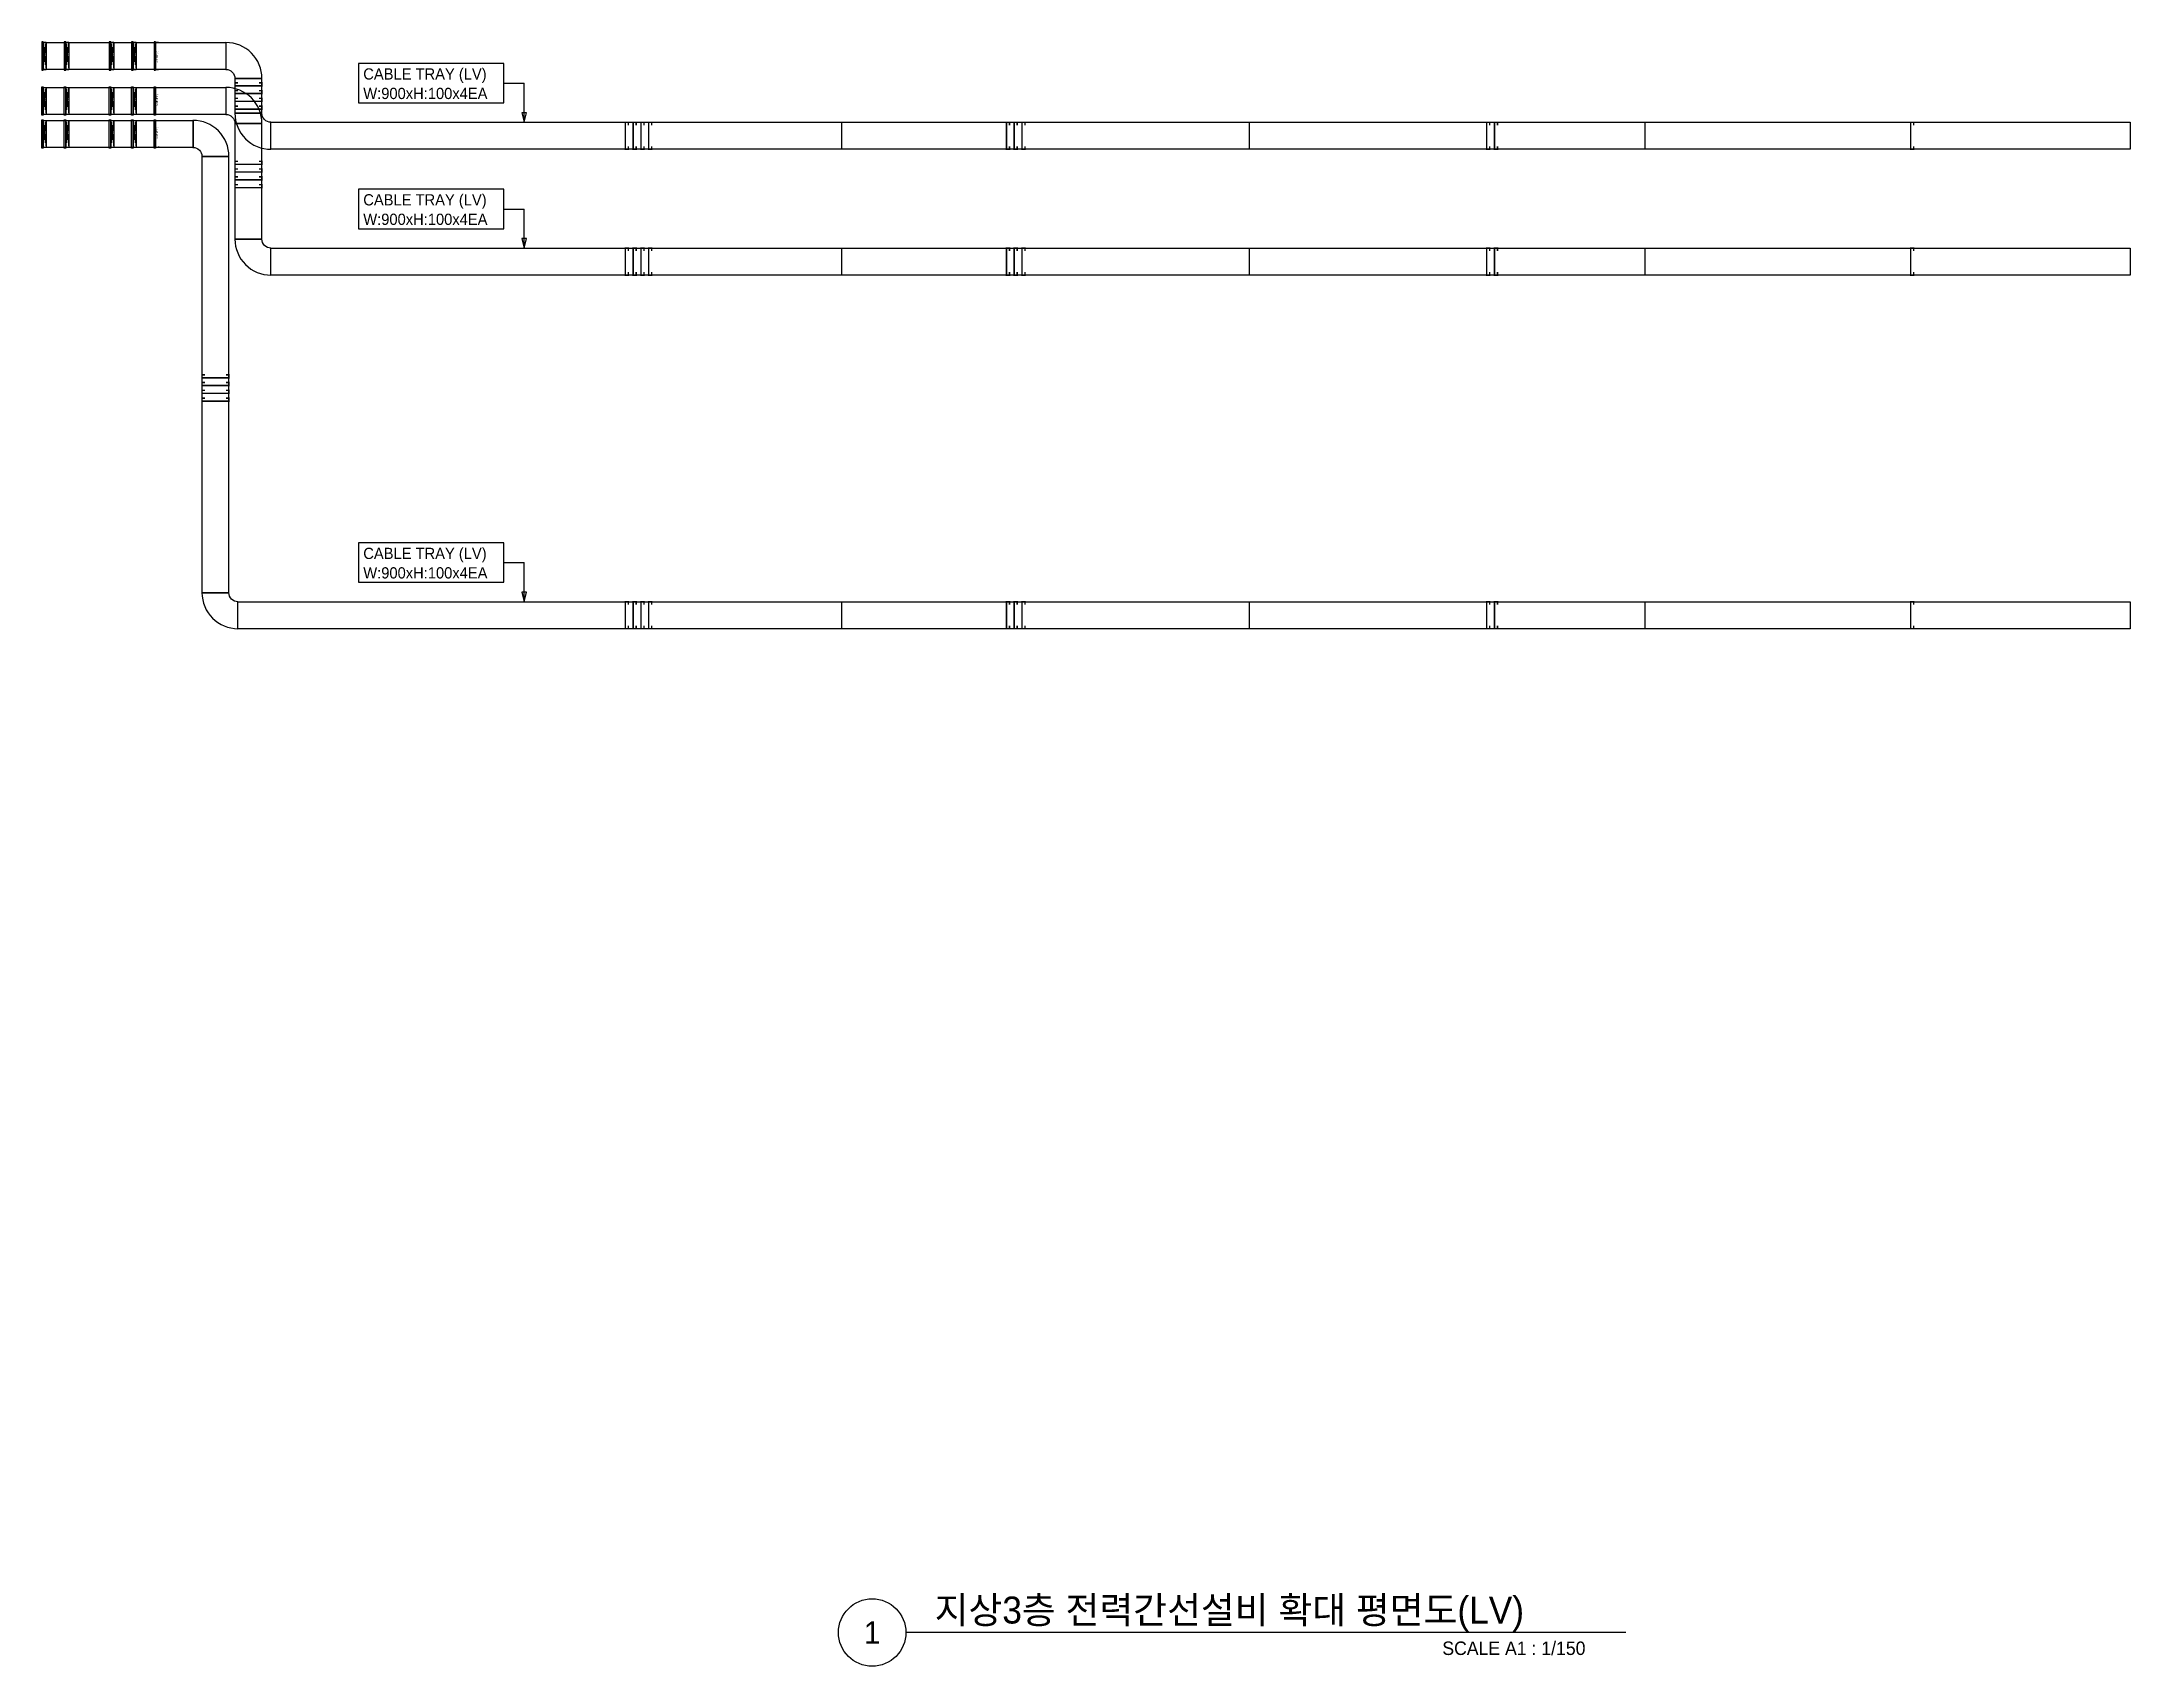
# Model space of a CAD drawing. Header units: millimetres. Extents: x -19577 to 374132, y 182625 to 847314.
# Drawn here: x 268600 to 338300, y 182625 to 236837 of the extents above; entities that cross this region are included whole.
import ezdxf
from ezdxf.enums import TextEntityAlignment as Align

# ---------------------------------------------------------------- set-up
doc = ezdxf.new("R2010")
doc.units = ezdxf.units.MM
doc.header["$LTSCALE"] = 150
for name, color, linetype in [('-----26 Electrical Cable Tray_HV_N', 30, 'Continuous'), ('-----26 Electrical Cable Tray_LV_STSPDU_A', 181, 'Continuous'), ('-----26 Electrical Cable Tray_LV_STSPDU_B', 41, 'Continuous'), ('-----41 Drawing Title', 2, 'Continuous')]:
    doc.layers.add(name, color=color, linetype=linetype)
doc.styles.add('ELEC', font='Dotum.ttf')

msp = doc.modelspace()

# ---------------------------------------------------------------- linework, layer by layer
at = {"layer": '-----26 Electrical Cable Tray_HV_N', "color": 1}
for p, q in [((284016, 235455), (284701, 235455)), ((284016, 231255), (284701, 231255)), ((284016, 219455), (284701, 219455))]:
    msp.add_line(p, q, dxfattribs=at)
at = {"layer": '-----26 Electrical Cable Tray_HV_N', "color": 1, "elevation": 0}
for points in [[(279170, 236113), (279170, 234798), (284016, 234798), (284016, 236113)], [(279170, 231913), (279170, 230598), (284016, 230598), (284016, 231913)], [(279170, 220113), (279170, 218798), (284016, 218798), (284016, 220113)]]:
    msp.add_lwpolyline(points, close=True, dxfattribs=at)
for points in [[(284701, 234150), (284781, 234470), (284621, 234470), (284701, 234150), (284701, 235455)], [(284701, 229950), (284781, 230270), (284621, 230270), (284701, 229950), (284701, 231255)], [(284701, 218150), (284781, 218470), (284621, 218470), (284701, 218150), (284701, 219455)]]:
    msp.add_lwpolyline(points, dxfattribs=at)
at = {"layer": '-----26 Electrical Cable Tray_LV_STSPDU_A', "elevation": 0}
for points in [[(274747, 236812), (274747, 235912), (268650, 235912), (268650, 236812)], [(268650, 235912), (268650, 236812), (268750, 236812), (268750, 235912)], [(274747, 236812), (274747, 235912), (269400, 235912), (269400, 236812)], [(269400, 235912), (269400, 236812), (269500, 236812), (269500, 235912)], [(274747, 236812), (274747, 235912), (270900, 235912), (270900, 236812)], [(270900, 235912), (270900, 236812), (271000, 236812), (271000, 235912)], [(274747, 236812), (274747, 235912), (271650, 235912), (271650, 236812)], [(271650, 235912), (271650, 236812), (271750, 236812), (271750, 235912)], [(275047, 234450), (275947, 234450), (275947, 235612), (275047, 235612)], [(275047, 234450), (275947, 234450), (275947, 235612), (275047, 235612)], [(275047, 234450), (275947, 234450), (275947, 235612), (275047, 235612)], [(275047, 234450), (275947, 234450), (275947, 235612), (275047, 235612)], [(275047, 234450), (275947, 234450), (275947, 235612), (275047, 235612)], [(275047, 234450), (275947, 234450), (275947, 235612), (275047, 235612)], [(275047, 234450), (275947, 234450), (275947, 235612), (275047, 235612)], [(275047, 234450), (275947, 234450), (275947, 235612), (275047, 235612)], [(268650, 234412), (268650, 235312), (268750, 235312), (268750, 234412)], [(274747, 235312), (274747, 234412), (268650, 234412), (268650, 235312)], [(269400, 234412), (269400, 235312), (269500, 235312), (269500, 234412)], [(274747, 235312), (274747, 234412), (269400, 234412), (269400, 235312)], [(270900, 234412), (270900, 235312), (271000, 235312), (271000, 234412)], [(274747, 235312), (274747, 234412), (270900, 234412), (270900, 235312)], [(271650, 234412), (271650, 235312), (271750, 235312), (271750, 234412)], [(274747, 235312), (274747, 234412), (271650, 234412), (271650, 235312)], [(275047, 230250), (275947, 230250), (275947, 234112), (275047, 234112)], [(275047, 230250), (275947, 230250), (275947, 234112), (275047, 234112)], [(275047, 230250), (275947, 230250), (275947, 234112), (275047, 234112)], [(275047, 230250), (275947, 230250), (275947, 234112), (275047, 234112)], [(275047, 230250), (275947, 230250), (275947, 234112), (275047, 234112)], [(275047, 230250), (275947, 230250), (275947, 234112), (275047, 234112)], [(275047, 230250), (275947, 230250), (275947, 234112), (275047, 234112)], [(275047, 230250), (275947, 230250), (275947, 234112), (275047, 234112)], [(295286, 234150), (295286, 233250), (276247, 233250), (276247, 234150)], [(308900, 234150), (308900, 233250), (276247, 233250), (276247, 234150)], [(322100, 234150), (322100, 233250), (276247, 233250), (276247, 234150)], [(338300, 234150), (338300, 233250), (276247, 233250), (276247, 234150)], [(295286, 229950), (295286, 229050), (276247, 229050), (276247, 229950)], [(308900, 229950), (308900, 229050), (276247, 229050), (276247, 229950)], [(322100, 229950), (322100, 229050), (276247, 229050), (276247, 229950)], [(338300, 229950), (338300, 229050), (276247, 229050), (276247, 229950)]]:
    msp.add_lwpolyline(points, close=True, dxfattribs=at)
for points in [[(268650, 235912), (268750, 236812)], [(268650, 236812), (268750, 235912)], [(269400, 235912), (269500, 236812)], [(269400, 236812), (269500, 235912)], [(270900, 235912), (271000, 236812)], [(270900, 236812), (271000, 235912)], [(271650, 235912), (271750, 236812)], [(271650, 236812), (271750, 235912)], [(268650, 234412), (268750, 235312)], [(268650, 235312), (268750, 234412)], [(269400, 234412), (269500, 235312)], [(269400, 235312), (269500, 234412)], [(270900, 234412), (271000, 235312)], [(270900, 235312), (271000, 234412)], [(271650, 234412), (271750, 235312)], [(271650, 235312), (271750, 234412)]]:
    msp.add_lwpolyline(points, dxfattribs=at)
for points in [[(274747, 235912), (274747, 235912, -0.414214), (275047, 235612), (275047, 235612), (275947, 235612, 0.414214), (274747, 236812)], [(274747, 235912), (274747, 235912, -0.414214), (275047, 235612), (275047, 235612), (275947, 235612, 0.414214), (274747, 236812)], [(274747, 235912), (274747, 235912, -0.414214), (275047, 235612), (275047, 235612), (275947, 235612, 0.414214), (274747, 236812)], [(274747, 235912), (274747, 235912, -0.414214), (275047, 235612), (275047, 235612), (275947, 235612, 0.414214), (274747, 236812)], [(274747, 235912), (274747, 235912, -0.414214), (275047, 235612), (275047, 235612), (275947, 235612, 0.414214), (274747, 236812)], [(274747, 235912), (274747, 235912, -0.414214), (275047, 235612), (275047, 235612), (275947, 235612, 0.414214), (274747, 236812)], [(274747, 235912), (274747, 235912, -0.414214), (275047, 235612), (275047, 235612), (275947, 235612, 0.414214), (274747, 236812)], [(274747, 235912), (274747, 235912, -0.414214), (275047, 235612), (275047, 235612), (275947, 235612, 0.414214), (274747, 236812)], [(274747, 234412), (274747, 234412, -0.414214), (275047, 234112), (275047, 234112), (275947, 234112, 0.414214), (274747, 235312)], [(274747, 234412), (274747, 234412, -0.414214), (275047, 234112), (275047, 234112), (275947, 234112, 0.414214), (274747, 235312)], [(274747, 234412), (274747, 234412, -0.414214), (275047, 234112), (275047, 234112), (275947, 234112, 0.414214), (274747, 235312)], [(274747, 234412), (274747, 234412, -0.414214), (275047, 234112), (275047, 234112), (275947, 234112, 0.414214), (274747, 235312)], [(274747, 234412), (274747, 234412, -0.414214), (275047, 234112), (275047, 234112), (275947, 234112, 0.414214), (274747, 235312)], [(274747, 234412), (274747, 234412, -0.414214), (275047, 234112), (275047, 234112), (275947, 234112, 0.414214), (274747, 235312)], [(274747, 234412), (274747, 234412, -0.414214), (275047, 234112), (275047, 234112), (275947, 234112, 0.414214), (274747, 235312)], [(274747, 234412), (274747, 234412, -0.414214), (275047, 234112), (275047, 234112), (275947, 234112, 0.414214), (274747, 235312)], [(276247, 234150), (276247, 234150, -0.414214), (275947, 234450), (275947, 234450), (275047, 234450, 0.414214), (276247, 233250)], [(276247, 234150), (276247, 234150, -0.414214), (275947, 234450), (275947, 234450), (275047, 234450, 0.414214), (276247, 233250)], [(276247, 234150), (276247, 234150, -0.414214), (275947, 234450), (275947, 234450), (275047, 234450, 0.414214), (276247, 233250)], [(276247, 234150), (276247, 234150, -0.414214), (275947, 234450), (275947, 234450), (275047, 234450, 0.414214), (276247, 233250)], [(276247, 234150), (276247, 234150, -0.414214), (275947, 234450), (275947, 234450), (275047, 234450, 0.414214), (276247, 233250)], [(276247, 234150), (276247, 234150, -0.414214), (275947, 234450), (275947, 234450), (275047, 234450, 0.414214), (276247, 233250)], [(276247, 234150), (276247, 234150, -0.414214), (275947, 234450), (275947, 234450), (275047, 234450, 0.414214), (276247, 233250)], [(276247, 234150), (276247, 234150, -0.414214), (275947, 234450), (275947, 234450), (275047, 234450, 0.414214), (276247, 233250)], [(276247, 229950), (276247, 229950, -0.414214), (275947, 230250), (275947, 230250), (275047, 230250, 0.414214), (276247, 229050)], [(276247, 229950), (276247, 229950, -0.414214), (275947, 230250), (275947, 230250), (275047, 230250, 0.414214), (276247, 229050)], [(276247, 229950), (276247, 229950, -0.414214), (275947, 230250), (275947, 230250), (275047, 230250, 0.414214), (276247, 229050)], [(276247, 229950), (276247, 229950, -0.414214), (275947, 230250), (275947, 230250), (275047, 230250, 0.414214), (276247, 229050)], [(276247, 229950), (276247, 229950, -0.414214), (275947, 230250), (275947, 230250), (275047, 230250, 0.414214), (276247, 229050)], [(276247, 229950), (276247, 229950, -0.414214), (275947, 230250), (275947, 230250), (275047, 230250, 0.414214), (276247, 229050)], [(276247, 229950), (276247, 229950, -0.414214), (275947, 230250), (275947, 230250), (275047, 230250, 0.414214), (276247, 229050)], [(276247, 229950), (276247, 229950, -0.414214), (275947, 230250), (275947, 230250), (275047, 230250, 0.414214), (276247, 229050)]]:
    msp.add_lwpolyline(points, format="xyb", close=True, dxfattribs=at)
at = {"layer": '-----26 Electrical Cable Tray_LV_STSPDU_A', "ltscale": 7.5, "const_width": 50, "elevation": 0}
for points in [[(275147, 235468), (275047, 235468), (275047, 235368), (275947, 235368), (275947, 235468), (275847, 235468)], [(275147, 235468), (275047, 235468), (275047, 235368), (275947, 235368), (275947, 235468), (275847, 235468)], [(275147, 235208), (275047, 235208), (275047, 235108), (275947, 235108), (275947, 235208), (275847, 235208)], [(275147, 235208), (275047, 235208), (275047, 235108), (275947, 235108), (275947, 235208), (275847, 235208)], [(275147, 234949), (275047, 234949), (275047, 234849), (275947, 234849), (275947, 234949), (275847, 234949)], [(275147, 234949), (275047, 234949), (275047, 234849), (275947, 234849), (275947, 234949), (275847, 234949)], [(275147, 234689), (275047, 234689), (275047, 234589), (275947, 234589), (275947, 234689), (275847, 234689)], [(275147, 234689), (275047, 234689), (275047, 234589), (275947, 234589), (275947, 234689), (275847, 234689)], [(288177, 234050), (288177, 234150), (288077, 234150), (288077, 233250), (288177, 233250), (288177, 233350)], [(288436, 234050), (288436, 234150), (288336, 234150), (288336, 233250), (288436, 233250), (288436, 233350)], [(288696, 234050), (288696, 234150), (288596, 234150), (288596, 233250), (288696, 233250), (288696, 233350)], [(288956, 234050), (288956, 234150), (288856, 234150), (288856, 233250), (288956, 233250), (288956, 233350)], [(300895, 234050), (300895, 234150), (300795, 234150), (300795, 233250), (300895, 233250), (300895, 233350)], [(301154, 234050), (301154, 234150), (301054, 234150), (301054, 233250), (301154, 233250), (301154, 233350)], [(301414, 234050), (301414, 234150), (301314, 234150), (301314, 233250), (301414, 233250), (301414, 233350)], [(316921, 234050), (316921, 234150), (316821, 234150), (316821, 233250), (316921, 233250), (316921, 233350)], [(317181, 234050), (317181, 234150), (317081, 234150), (317081, 233250), (317181, 233250), (317181, 233350)], [(331070, 234050), (331070, 234150), (330970, 234150), (330970, 233250), (331070, 233250), (331070, 233350)], [(275147, 232849), (275047, 232849), (275047, 232749), (275947, 232749), (275947, 232849), (275847, 232849)], [(275147, 232849), (275047, 232849), (275047, 232749), (275947, 232749), (275947, 232849), (275847, 232849)], [(275147, 232589), (275047, 232589), (275047, 232489), (275947, 232489), (275947, 232589), (275847, 232589)], [(275147, 232589), (275047, 232589), (275047, 232489), (275947, 232489), (275947, 232589), (275847, 232589)], [(275147, 232330), (275047, 232330), (275047, 232230), (275947, 232230), (275947, 232330), (275847, 232330)], [(275147, 232330), (275047, 232330), (275047, 232230), (275947, 232230), (275947, 232330), (275847, 232330)], [(275147, 232070), (275047, 232070), (275047, 231970), (275947, 231970), (275947, 232070), (275847, 232070)], [(275147, 232070), (275047, 232070), (275047, 231970), (275947, 231970), (275947, 232070), (275847, 232070)], [(288177, 229850), (288177, 229950), (288077, 229950), (288077, 229050), (288177, 229050), (288177, 229150)], [(288436, 229850), (288436, 229950), (288336, 229950), (288336, 229050), (288436, 229050), (288436, 229150)], [(288696, 229850), (288696, 229950), (288596, 229950), (288596, 229050), (288696, 229050), (288696, 229150)], [(288956, 229850), (288956, 229950), (288856, 229950), (288856, 229050), (288956, 229050), (288956, 229150)], [(300895, 229850), (300895, 229950), (300795, 229950), (300795, 229050), (300895, 229050), (300895, 229150)], [(301154, 229850), (301154, 229950), (301054, 229950), (301054, 229050), (301154, 229050), (301154, 229150)], [(301414, 229850), (301414, 229950), (301314, 229950), (301314, 229050), (301414, 229050), (301414, 229150)], [(316921, 229850), (316921, 229950), (316821, 229950), (316821, 229050), (316921, 229050), (316921, 229150)], [(317181, 229850), (317181, 229950), (317081, 229950), (317081, 229050), (317181, 229050), (317181, 229150)], [(331070, 229850), (331070, 229950), (330970, 229950), (330970, 229050), (331070, 229050), (331070, 229150)]]:
    msp.add_lwpolyline(points, dxfattribs=at)
at = {"layer": '-----26 Electrical Cable Tray_LV_STSPDU_B', "elevation": 0}
for points in [[(273650, 234212), (273650, 233312), (268650, 233312), (268650, 234212)], [(268650, 233312), (268650, 234212), (268750, 234212), (268750, 233312)], [(273650, 234212), (273650, 233312), (269400, 233312), (269400, 234212)], [(269400, 233312), (269400, 234212), (269500, 234212), (269500, 233312)], [(273650, 234212), (273650, 233312), (270900, 233312), (270900, 234212)], [(270900, 233312), (270900, 234212), (271000, 234212), (271000, 233312)], [(271650, 233312), (271650, 234212), (271750, 234212), (271750, 233312)], [(273650, 234212), (273650, 233312), (271650, 233312), (271650, 234212)], [(273947, 218450), (274847, 218450), (274847, 233012), (273947, 233012)], [(273947, 218450), (274847, 218450), (274847, 233012), (273947, 233012)], [(273947, 218450), (274847, 218450), (274847, 233012), (273947, 233012)], [(273947, 218450), (274847, 218450), (274847, 233012), (273947, 233012)], [(273947, 218450), (274847, 218450), (274847, 233012), (273947, 233012)], [(273947, 218450), (274847, 218450), (274847, 233012), (273947, 233012)], [(273947, 218450), (274847, 218450), (274847, 233012), (273947, 233012)], [(273947, 218450), (274847, 218450), (274847, 233012), (273947, 233012)], [(295286, 218150), (295286, 217250), (275147, 217250), (275147, 218150)], [(308900, 218150), (308900, 217250), (275147, 217250), (275147, 218150)], [(322100, 218150), (322100, 217250), (275147, 217250), (275147, 218150)], [(338300, 218150), (338300, 217250), (275147, 217250), (275147, 218150)]]:
    msp.add_lwpolyline(points, close=True, dxfattribs=at)
for points in [[(268650, 233312), (268750, 234212)], [(268650, 234212), (268750, 233312)], [(269400, 233312), (269500, 234212)], [(269400, 234212), (269500, 233312)], [(270900, 233312), (271000, 234212)], [(270900, 234212), (271000, 233312)], [(271650, 233312), (271750, 234212)], [(271650, 234212), (271750, 233312)]]:
    msp.add_lwpolyline(points, dxfattribs=at)
for points in [[(273647, 233312), (273647, 233312, -0.414214), (273947, 233012), (273947, 233012), (274847, 233012, 0.414214), (273647, 234212)], [(273647, 233312), (273647, 233312, -0.414214), (273947, 233012), (273947, 233012), (274847, 233012, 0.414214), (273647, 234212)], [(273647, 233312), (273647, 233312, -0.414214), (273947, 233012), (273947, 233012), (274847, 233012, 0.414214), (273647, 234212)], [(273647, 233312), (273647, 233312, -0.414214), (273947, 233012), (273947, 233012), (274847, 233012, 0.414214), (273647, 234212)], [(273647, 233312), (273647, 233312, -0.414214), (273947, 233012), (273947, 233012), (274847, 233012, 0.414214), (273647, 234212)], [(273647, 233312), (273647, 233312, -0.414214), (273947, 233012), (273947, 233012), (274847, 233012, 0.414214), (273647, 234212)], [(273647, 233312), (273647, 233312, -0.414214), (273947, 233012), (273947, 233012), (274847, 233012, 0.414214), (273647, 234212)], [(273647, 233312), (273647, 233312, -0.414214), (273947, 233012), (273947, 233012), (274847, 233012, 0.414214), (273647, 234212)], [(275147, 218150), (275147, 218150, -0.414214), (274847, 218450), (274847, 218450), (273947, 218450, 0.414214), (275147, 217250)], [(275147, 218150), (275147, 218150, -0.414214), (274847, 218450), (274847, 218450), (273947, 218450, 0.414214), (275147, 217250)], [(275147, 218150), (275147, 218150, -0.414214), (274847, 218450), (274847, 218450), (273947, 218450, 0.414214), (275147, 217250)], [(275147, 218150), (275147, 218150, -0.414214), (274847, 218450), (274847, 218450), (273947, 218450, 0.414214), (275147, 217250)], [(275147, 218150), (275147, 218150, -0.414214), (274847, 218450), (274847, 218450), (273947, 218450, 0.414214), (275147, 217250)], [(275147, 218150), (275147, 218150, -0.414214), (274847, 218450), (274847, 218450), (273947, 218450, 0.414214), (275147, 217250)], [(275147, 218150), (275147, 218150, -0.414214), (274847, 218450), (274847, 218450), (273947, 218450, 0.414214), (275147, 217250)], [(275147, 218150), (275147, 218150, -0.414214), (274847, 218450), (274847, 218450), (273947, 218450, 0.414214), (275147, 217250)]]:
    msp.add_lwpolyline(points, format="xyb", close=True, dxfattribs=at)
at = {"layer": '-----26 Electrical Cable Tray_LV_STSPDU_B', "ltscale": 7.5, "const_width": 50, "elevation": 0}
for points in [[(274047, 225724), (273947, 225724), (273947, 225624), (274847, 225624), (274847, 225724), (274747, 225724)], [(274047, 225724), (273947, 225724), (273947, 225624), (274847, 225624), (274847, 225724), (274747, 225724)], [(274047, 225464), (273947, 225464), (273947, 225364), (274847, 225364), (274847, 225464), (274747, 225464)], [(274047, 225464), (273947, 225464), (273947, 225364), (274847, 225364), (274847, 225464), (274747, 225464)], [(274047, 225204), (273947, 225204), (273947, 225104), (274847, 225104), (274847, 225204), (274747, 225204)], [(274047, 225204), (273947, 225204), (273947, 225104), (274847, 225104), (274847, 225204), (274747, 225204)], [(274047, 224944), (273947, 224944), (273947, 224844), (274847, 224844), (274847, 224944), (274747, 224944)], [(274047, 224944), (273947, 224944), (273947, 224844), (274847, 224844), (274847, 224944), (274747, 224944)], [(288177, 218050), (288177, 218150), (288077, 218150), (288077, 217250), (288177, 217250), (288177, 217350)], [(288436, 218050), (288436, 218150), (288336, 218150), (288336, 217250), (288436, 217250), (288436, 217350)], [(288696, 218050), (288696, 218150), (288596, 218150), (288596, 217250), (288696, 217250), (288696, 217350)], [(288956, 218050), (288956, 218150), (288856, 218150), (288856, 217250), (288956, 217250), (288956, 217350)], [(300895, 218050), (300895, 218150), (300795, 218150), (300795, 217250), (300895, 217250), (300895, 217350)], [(301154, 218050), (301154, 218150), (301054, 218150), (301054, 217250), (301154, 217250), (301154, 217350)], [(301414, 218050), (301414, 218150), (301314, 218150), (301314, 217250), (301414, 217250), (301414, 217350)], [(316921, 218050), (316921, 218150), (316821, 218150), (316821, 217250), (316921, 217250), (316921, 217350)], [(317181, 218050), (317181, 218150), (317081, 218150), (317081, 217250), (317181, 217250), (317181, 217350)], [(331070, 218050), (331070, 218150), (330970, 218150), (330970, 217250), (331070, 217250), (331070, 217350)]]:
    msp.add_lwpolyline(points, dxfattribs=at)
at = {"layer": '-----41 Drawing Title', "color": 7}
msp.add_line((321461, 183750), (297439, 183750), dxfattribs=at)
msp.add_circle((296314, 183750), 1125, dxfattribs=at)
at = {"color": 0, "elevation": 0}
for points in [[(268650, 236837), (268600, 236837), (268600, 235887), (268650, 235887), (268650, 236837)], [(268750, 236787), (268750, 236812), (268650, 236812), (268650, 235912), (268750, 235912), (268750, 235937)], [(269400, 236837), (269350, 236837), (269350, 235887), (269400, 235887), (269400, 236837)], [(269500, 236787), (269500, 236812), (269400, 236812), (269400, 235912), (269500, 235912), (269500, 235937)], [(270900, 236837), (270850, 236837), (270850, 235887), (270900, 235887), (270900, 236837)], [(271000, 236787), (271000, 236812), (270900, 236812), (270900, 235912), (271000, 235912), (271000, 235937)], [(271650, 236837), (271600, 236837), (271600, 235887), (271650, 235887), (271650, 236837)], [(271750, 236787), (271750, 236812), (271650, 236812), (271650, 235912), (271750, 235912), (271750, 235937)], [(272400, 236837), (272350, 236837), (272350, 235887), (272400, 235887), (272400, 236837)], [(272500, 236787), (272500, 236812), (272400, 236812), (272400, 235912), (272500, 235912), (272500, 235937)], [(268650, 234387), (268600, 234387), (268600, 235337), (268650, 235337), (268650, 234387)], [(268750, 234437), (268750, 234412), (268650, 234412), (268650, 235312), (268750, 235312), (268750, 235287)], [(269400, 234387), (269350, 234387), (269350, 235337), (269400, 235337), (269400, 234387)], [(269500, 234437), (269500, 234412), (269400, 234412), (269400, 235312), (269500, 235312), (269500, 235287)], [(270900, 234387), (270850, 234387), (270850, 235337), (270900, 235337), (270900, 234387)], [(271000, 234437), (271000, 234412), (270900, 234412), (270900, 235312), (271000, 235312), (271000, 235287)], [(271650, 234387), (271600, 234387), (271600, 235337), (271650, 235337), (271650, 234387)], [(271750, 234437), (271750, 234412), (271650, 234412), (271650, 235312), (271750, 235312), (271750, 235287)], [(272400, 234387), (272350, 234387), (272350, 235337), (272400, 235337), (272400, 234387)], [(272500, 234437), (272500, 234412), (272400, 234412), (272400, 235312), (272500, 235312), (272500, 235287)], [(268650, 233287), (268600, 233287), (268600, 234237), (268650, 234237), (268650, 233287)], [(268750, 233337), (268750, 233312), (268650, 233312), (268650, 234212), (268750, 234212), (268750, 234187)], [(269400, 233287), (269350, 233287), (269350, 234237), (269400, 234237), (269400, 233287)], [(269500, 233337), (269500, 233312), (269400, 233312), (269400, 234212), (269500, 234212), (269500, 234187)], [(270900, 233287), (270850, 233287), (270850, 234237), (270900, 234237), (270900, 233287)], [(271000, 233337), (271000, 233312), (270900, 233312), (270900, 234212), (271000, 234212), (271000, 234187)], [(271650, 233287), (271600, 233287), (271600, 234237), (271650, 234237), (271650, 233287)], [(271750, 233337), (271750, 233312), (271650, 233312), (271650, 234212), (271750, 234212), (271750, 234187)], [(272400, 233287), (272350, 233287), (272350, 234237), (272400, 234237), (272400, 233287)], [(272500, 233337), (272500, 233312), (272400, 233312), (272400, 234212), (272500, 234212), (272500, 234187)]]:
    msp.add_lwpolyline(points, dxfattribs=at)

# ---------------------------------------------------------------- texts
at = {"layer": '-----26 Electrical Cable Tray_LV_STSPDU_A', "style": 'ELEC'}
for s, p in [('CABLE TRAY (LV)', (279330, 235763)), ('W:900xH:100x4EA', (279330, 235113)), ('CABLE TRAY (LV)', (279330, 231563)), ('W:900xH:100x4EA', (279330, 230913))]:
    msp.add_text(s, height=375, dxfattribs=at).set_placement(p, align=Align.MIDDLE_LEFT)
at = {"layer": '-----26 Electrical Cable Tray_LV_STSPDU_B', "style": 'ELEC'}
for s, p in [('CABLE TRAY (LV)', (279330, 219763)), ('W:900xH:100x4EA', (279330, 219113))]:
    msp.add_text(s, height=375, dxfattribs=at).set_placement(p, align=Align.MIDDLE_LEFT)
at = {"layer": '-----41 Drawing Title', "color": 2, "style": 'ELEC'}
msp.add_text('지상3층 전력간선설비 확대 평면도(LV)', height=900, dxfattribs=at).set_placement((298398, 184050))
at = {"layer": '-----41 Drawing Title', "color": 7, "style": 'ELEC'}
msp.add_text('1', height=750, dxfattribs=at).set_placement((296314, 183750), align=Align.MIDDLE)
at = {"layer": '-----41 Drawing Title', "style": 'ELEC'}
msp.add_text('SCALE A1 : 1/150', height=450, dxfattribs=at).set_placement((320119, 183000), align=Align.RIGHT)
at = {"color": 0, "style": 'ELEC', "width": 0.7}
for s, p in [('LV 트레이-IT', (268704, 236335, 0)), ('LV 트레이-IT', (269454, 236335, 0)), ('LV 트레이-IT', (270954, 236335, 0)), ('LV 트레이-IT', (271704, 236335, 0)), ('LV 트레이-IT(SP)', (272454, 236335, 0)), ('LV 트레이-IT', (268704, 234886, 0)), ('LV 트레이-IT', (269454, 234886, 0)), ('LV 트레이-IT', (270954, 234886, 0)), ('LV 트레이-IT', (271704, 234886, 0)), ('LV 트레이-IT(SP)', (272454, 234886, 0)), ('LV 트레이-IT', (268704, 233786)), ('LV 트레이-IT', (269454, 233786)), ('LV 트레이-IT', (270954, 233786)), ('LV 트레이-IT', (271704, 233786)), ('LV 트레이-IT(SP)', (272454, 233786))]:
    msp.add_text(s, height=50, rotation=90, dxfattribs=at).set_placement(p, align=Align.MIDDLE_CENTER)

doc.saveas('drawing.dxf')
